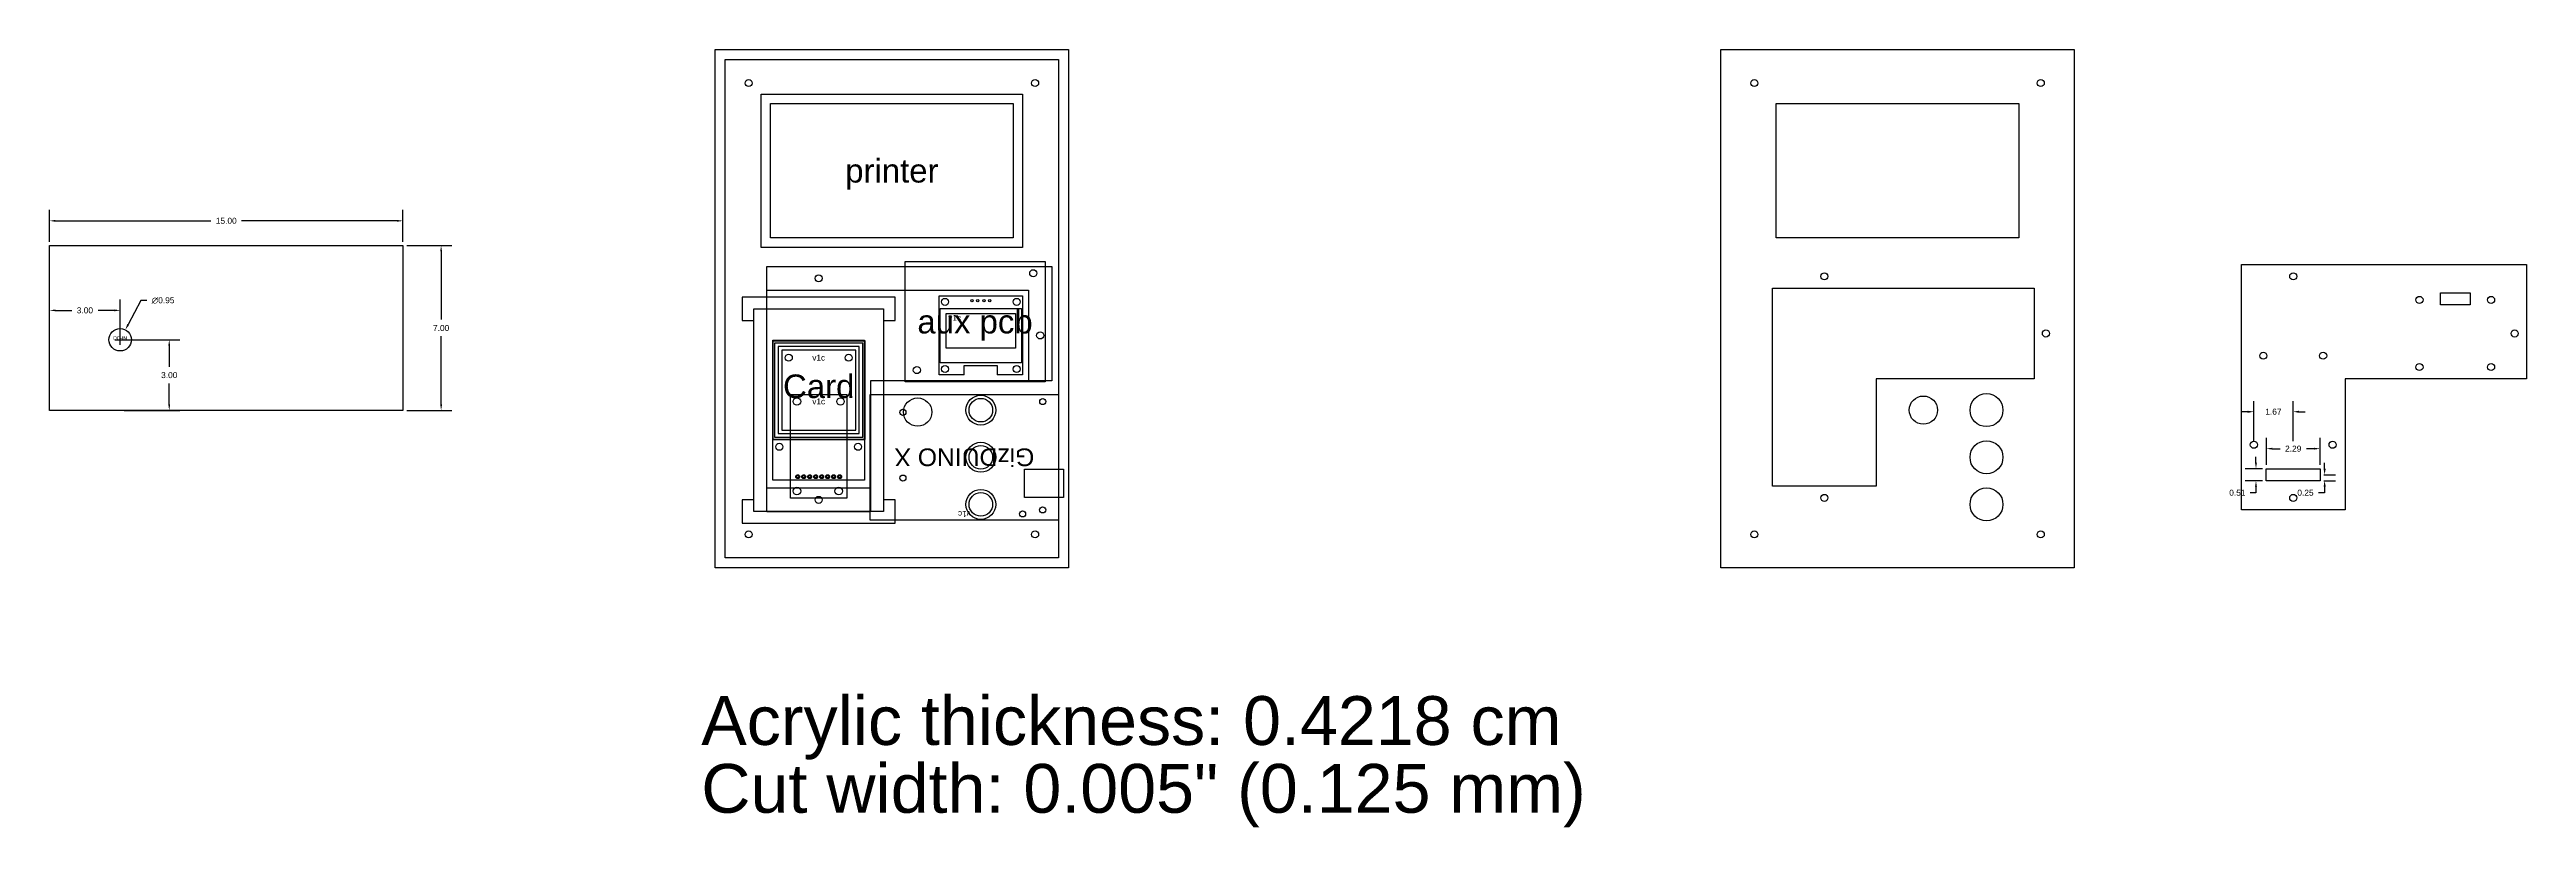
# Model space of a CAD drawing. Header units: inches. Extents: x -18 to 355, y -16 to 78.
# Drawn here: x 94.9 to 200.1, y 38.9 to 72 of the extents above; entities that cross this region are included whole.
import ezdxf
from ezdxf.enums import TextEntityAlignment as Align

# ---------------------------------------------------------------- set-up
doc = ezdxf.new("R2010")
doc.units = ezdxf.units.IN
doc.header["$MEASUREMENT"] = 0
for name, color, linetype in [('hole', 9, 'Continuous'), ('keepout', 6, 'Continuous'), ('PAD-PTH', 3, 'Continuous'), ('part', 2, 'Continuous'), ('PTH', 3, 'Continuous')]:
    doc.layers.add(name, color=color, linetype=linetype)
doc.styles.get("Standard").update_dxf_attribs({"font": 'arial.ttf'})
doc.dimstyles.new('Annotative', dxfattribs={"dimscale": 0, "dimtxt": 0.1, "dimasz": 0.1, "dimexe": 0.18, "dimexo": 0.0625, "dimgap": 0.09, "dimtad": 0, "dimtih": 1, "dimtoh": 1, "dimzin": 0, "dimdsep": 46, "dimtxsty": 'Standard', "dimblk2": 'CLOSEDBLANK', "dimcen": 0.09, "dimclre": 256, "dimadec": 0, "dimazin": 0, "dimtfac": 1, "dimtofl": 0, "dimtmove": 0, "dimatfit": 3, "dimfxl": 1, "dimtolj": 1, "dimtzin": 0, "dimarcsym": 0})

# ---------------------------------------------------------------- blocks, each defined once
blk = doc.blocks.new('*D16')
at = {"color": 0, "lineweight": -2}
for p, q in [((98.79, 61.31), (98.26, 60.29)), ((99.05, 61.31), (98.79, 61.31))]:
    blk.add_line(p, q, dxfattribs=at)
at = {"lineweight": -2}
for p, q in [((97.69, 59.64), (98.15, 59.64)), ((97.92, 59.42), (97.92, 59.87))]:
    blk.add_line(p, q, dxfattribs=at)
at = {"color": 0}
blk.add_solid([(98.22, 60.31), (98.3, 60.27), (98.14, 60.07)], dxfattribs=at)
at = {"layer": 'Defpoints', "color": 0}
for p in [(98.14, 60.07), (97.7, 59.22)]:
    blk.add_point(p, dxfattribs=at)
at = {"color": 0, "insert": (99.74, 61.31), "char_height": 0.254, "attachment_point": 5}
blk.add_mtext('\\A1;∅0.95', dxfattribs=at)
blk = doc.blocks.new('_ClosedBlank')
at = {"color": 0, "linetype": 'ByBlock', "lineweight": -2}
for p, q in [((-1, 0.2), (0, 0)), ((-1, 0.2), (-1, -0.2)), ((0, 0), (-1, -0.2))]:
    blk.add_line(p, q, dxfattribs=at)
blk = doc.blocks.new('*D17')
at = {"lineweight": -2}
for p, q in [((94.92, 59.8), (94.92, 61.35)), ((97.92, 59.8), (97.92, 61.35))]:
    blk.add_line(p, q, dxfattribs=at)
at = {"color": 0, "lineweight": -2}
for p, q in [((95.17, 60.89), (95.86, 60.89)), ((97.67, 60.89), (96.98, 60.89))]:
    blk.add_line(p, q, dxfattribs=at)
at = {"color": 0}
for points in [[(95.17, 60.93), (95.17, 60.85), (94.92, 60.89)], [(97.67, 60.93), (97.67, 60.85), (97.92, 60.89)]]:
    blk.add_solid(points, dxfattribs=at)
at = {"layer": 'Defpoints', "color": 0}
for p in [(94.92, 60.89), (94.92, 59.64), (97.92, 59.64)]:
    blk.add_point(p, dxfattribs=at)
at = {"color": 0, "insert": (96.42, 60.89), "char_height": 0.254, "attachment_point": 5}
blk.add_mtext('\\A1;3.00', dxfattribs=at)
blk = doc.blocks.new('*D18')
at = {"lineweight": -2}
for p, q in [((98.08, 59.64), (100.45, 59.64)), ((98.08, 56.64), (100.45, 56.64))]:
    blk.add_line(p, q, dxfattribs=at)
at = {"color": 0, "lineweight": -2}
for p, q in [((100, 59.39), (100, 58.5)), ((100, 56.9), (100, 57.79))]:
    blk.add_line(p, q, dxfattribs=at)
at = {"color": 0}
for points in [[(99.96, 59.39), (100.04, 59.39), (100, 59.64)], [(99.96, 56.9), (100.04, 56.9), (100, 56.64)]]:
    blk.add_solid(points, dxfattribs=at)
at = {"layer": 'Defpoints', "color": 0}
for p in [(97.92, 59.64), (97.92, 56.64), (100, 56.64)]:
    blk.add_point(p, dxfattribs=at)
at = {"color": 0, "insert": (100, 58.14), "char_height": 0.254, "attachment_point": 5}
blk.add_mtext('\\A1;3.00', dxfattribs=at)
blk = doc.blocks.new('*D19')
at = {"lineweight": -2}
for p, q in [((94.92, 63.8), (94.92, 65.15)), ((109.92, 63.8), (109.92, 65.15))]:
    blk.add_line(p, q, dxfattribs=at)
at = {"color": 0, "lineweight": -2}
for p, q in [((95.17, 64.69), (101.77, 64.69)), ((109.67, 64.69), (103.06, 64.69))]:
    blk.add_line(p, q, dxfattribs=at)
at = {"color": 0}
for points in [[(95.17, 64.73), (95.17, 64.65), (94.92, 64.69)], [(109.67, 64.73), (109.67, 64.65), (109.92, 64.69)]]:
    blk.add_solid(points, dxfattribs=at)
at = {"layer": 'Defpoints', "color": 0}
for p in [(109.92, 64.69), (94.92, 63.64), (109.92, 63.64)]:
    blk.add_point(p, dxfattribs=at)
at = {"color": 0, "insert": (102.42, 64.69), "char_height": 0.254, "attachment_point": 5}
blk.add_mtext('\\A1;15.00', dxfattribs=at)
blk = doc.blocks.new('*D20')
at = {"lineweight": -2}
for p, q in [((110.08, 63.64), (112, 63.64)), ((110.08, 56.64), (112, 56.64))]:
    blk.add_line(p, q, dxfattribs=at)
at = {"color": 0, "lineweight": -2}
for p, q in [((111.54, 63.39), (111.54, 60.5)), ((111.54, 56.9), (111.54, 59.79))]:
    blk.add_line(p, q, dxfattribs=at)
at = {"color": 0}
for points in [[(111.5, 63.39), (111.58, 63.39), (111.54, 63.64)], [(111.5, 56.9), (111.58, 56.9), (111.54, 56.64)]]:
    blk.add_solid(points, dxfattribs=at)
at = {"layer": 'Defpoints', "color": 0}
for p in [(109.92, 63.64), (109.92, 56.64), (111.54, 56.64)]:
    blk.add_point(p, dxfattribs=at)
at = {"color": 0, "insert": (111.54, 60.14), "char_height": 0.254, "attachment_point": 5}
blk.add_mtext('\\A1;7.00', dxfattribs=at)
blk = doc.blocks.new('RFIO-RC522_v1c')
for points in [[(1.95, 2.075), (-1.95, 2.075), (-1.95, -2.075), (1.95, -2.075)], [(1.87, 1.995), (-1.87, 1.995), (-1.87, -1.995), (1.87, -1.995)], [(1.72, 1.845), (-1.72, 1.845), (-1.72, -1.845), (1.72, -1.845)], [(1.57, 1.695), (-1.57, 1.695), (-1.57, -1.695), (1.57, -1.695)]]:
    blk.add_lwpolyline(points, close=True)
at = {"layer": 'hole'}
for centre in [(-1.27, 1.375), (1.27, 1.375), (-1.671, -2.405), (1.671, -2.405)]:
    blk.add_circle(centre, 0.15, dxfattribs=at)
at = {"layer": 'keepout'}
blk.add_lwpolyline([(1.96524, 2.09024), (-1.96524, 2.09024), (-1.96524, -2.09024), (1.96524, -2.09024)], close=True, dxfattribs=at)
at = {"layer": 'part'}
blk.add_lwpolyline([(1.95, -3.825), (-1.95, -3.825), (-1.95, 2.125), (1.95, 2.125)], close=True, dxfattribs=at)
at = {"layer": 'PTH'}
for centre, radius in [((-0.889, -3.675), 0.0816), ((-0.889, -3.675), 0.051), ((-0.635, -3.675), 0.0816), ((-0.635, -3.675), 0.051), ((-0.381, -3.675), 0.0816), ((-0.381, -3.675), 0.051), ((-0.127, -3.675), 0.0816), ((-0.127, -3.675), 0.051), ((0.127, -3.675), 0.0816), ((0.127, -3.675), 0.051), ((0.381, -3.675), 0.0816), ((0.381, -3.675), 0.051), ((0.635, -3.675), 0.0816), ((0.635, -3.675), 0.051), ((0.889, -3.675), 0.0816), ((0.889, -3.675), 0.051)]:
    blk.add_circle(centre, radius, dxfattribs=at)
at = {"insert": (0, 1.375), "char_height": 0.25, "attachment_point": 5}
blk.add_mtext_dynamic_manual_height_columns('v1c', width=0.7010167, gutter_width=10.35922, heights=[0], dxfattribs=at)
blk = doc.blocks.new('OLED 1.3 I2C_v1c')
blk.add_lwpolyline([(-1.73, 0.94), (1.73, 0.94), (1.73, -1.36), (-1.73, -1.36)], close=True)
at = {"layer": 'hole'}
for centre in [(-1.52, 1.22), (1.52, 1.22), (-1.52, -1.63), (1.52, -1.63)]:
    blk.add_circle(centre, 0.15, dxfattribs=at)
at = {"layer": 'PAD-PTH'}
for centre in [(-0.38, 1.27), (-0.13, 1.27), (0.13, 1.27), (0.38, 1.27)]:
    blk.add_circle(centre, 0.051, dxfattribs=at)
at = {"layer": 'part'}
for p, q in [((-0.7, -1.88), (-0.7, -1.48)), ((-0.7, -1.48), (0.7, -1.48)), ((0.7, -1.48), (0.7, -1.88))]:
    blk.add_line(p, q, dxfattribs=at)
blk.add_lwpolyline([(-0.7, -1.88), (-1.77, -1.88), (-1.77, 1.47), (1.77, 1.47), (1.77, -1.88), (0.7, -1.88)], dxfattribs=at)
blk.add_lwpolyline([(-1.47, 0.73), (1.47, 0.73), (1.47, -0.74), (-1.47, -0.74)], close=True, dxfattribs=at)
at = {"insert": (-1.11, 0.54), "char_height": 0.25, "attachment_point": 5}
blk.add_mtext_dynamic_manual_height_columns('v1c', width=0.604, gutter_width=10.36, heights=[0], dxfattribs=at)
blk = doc.blocks.new('RTC_MODULE_v1c')
at = {"layer": 'hole'}
for centre in [(-0.925, 1.9), (0.925, 1.9), (-0.925, -1.9), (0.85, -1.9)]:
    blk.add_circle(centre, 0.16, dxfattribs=at)
at = {"layer": 'part'}
blk.add_lwpolyline([(1.2, 2.2), (1.2, -2.2), (-1.2, -2.2), (-1.2, 2.2)], close=True, dxfattribs=at)
at = {"insert": (0, 1.9), "char_height": 0.25, "attachment_point": 5}
blk.add_mtext_dynamic_manual_height_columns('v1c', width=0.60322, gutter_width=10.359, heights=[0], dxfattribs=at)
blk = doc.blocks.new('GIZDUINO_X_v1c')
for points in [[(-4, 2.665), (4, 2.665), (4, -2.665), (-4, -2.665)], [(-2.55, 0.505), (-4.2, 0.505), (-4.2, 1.705), (-2.55, 1.705)]]:
    blk.add_lwpolyline(points, close=True)
for centre in [(-3.32, 2.235), (-2.47, 2.405), (2.61, 0.885), (2.61, -1.905), (-3.325, -2.365)]:
    blk.add_circle(centre, 0.13)
blk.add_text('GizDUINO X', height=0.75).set_placement((0, 0), align=Align.MIDDLE_CENTER)
at = {"insert": (0, 2.405), "char_height": 0.25, "attachment_point": 5}
blk.add_mtext_dynamic_manual_height_columns('v1c', width=0.65413, gutter_width=10.359, heights=[0], dxfattribs=at)
blk = doc.blocks.new('*D26')
at = {"lineweight": -2}
for p, q in [((189.01, 54.33), (189.01, 55.48)), ((191.29, 54.33), (191.29, 55.48))]:
    blk.add_line(p, q, dxfattribs=at)
at = {"color": 0, "lineweight": -2}
for p, q in [((189.26, 55.02), (189.59, 55.02)), ((191.04, 55.02), (190.71, 55.02))]:
    blk.add_line(p, q, dxfattribs=at)
at = {"color": 0}
for points in [[(189.26, 55.06), (189.26, 54.98), (189.01, 55.02)], [(191.04, 55.06), (191.04, 54.98), (191.29, 55.02)]]:
    blk.add_solid(points, dxfattribs=at)
at = {"layer": 'Defpoints', "color": 0}
for p in [(191.29, 55.02), (189.01, 54.17), (191.29, 54.17)]:
    blk.add_point(p, dxfattribs=at)
at = {"color": 0, "insert": (190.15, 55.02), "char_height": 0.254, "attachment_point": 5}
blk.add_mtext('\\A1;2.29', dxfattribs=at)
blk = doc.blocks.new('*D27')
at = {"color": 0, "lineweight": -2}
for p, q in [((188.57, 54.42), (188.57, 54.68)), ((188.57, 53.15), (188.32, 53.15)), ((188.57, 53.41), (188.57, 53.15))]:
    blk.add_line(p, q, dxfattribs=at)
at = {"lineweight": -2}
for p, q in [((188.85, 54.17), (188.11, 54.17)), ((188.85, 53.66), (188.11, 53.66))]:
    blk.add_line(p, q, dxfattribs=at)
at = {"color": 0}
for points in [[(188.53, 54.42), (188.61, 54.42), (188.57, 54.17)], [(188.53, 53.41), (188.61, 53.41), (188.57, 53.66)]]:
    blk.add_solid(points, dxfattribs=at)
at = {"layer": 'Defpoints', "color": 0}
for p in [(188.57, 53.66), (189.01, 54.17), (189.01, 53.66)]:
    blk.add_point(p, dxfattribs=at)
at = {"color": 0, "insert": (187.78, 53.15), "char_height": 0.254, "attachment_point": 5}
blk.add_mtext('\\A1;0.51', dxfattribs=at)
blk = doc.blocks.new('*D29')
at = {"lineweight": -2}
for p, q in [((188.48, 55.34), (188.48, 57.04)), ((190.15, 55.34), (190.15, 57.04))]:
    blk.add_line(p, q, dxfattribs=at)
at = {"color": 0, "lineweight": -2}
for p, q in [((188.22, 56.59), (187.97, 56.59)), ((190.4, 56.59), (190.66, 56.59))]:
    blk.add_line(p, q, dxfattribs=at)
at = {"color": 0}
for points in [[(188.22, 56.63), (188.22, 56.54), (188.48, 56.59)], [(190.4, 56.63), (190.4, 56.54), (190.15, 56.59)]]:
    blk.add_solid(points, dxfattribs=at)
at = {"layer": 'Defpoints', "color": 0}
for p in [(190.15, 56.59), (188.48, 55.18), (190.15, 55.18)]:
    blk.add_point(p, dxfattribs=at)
at = {"color": 0, "insert": (189.31, 56.59), "char_height": 0.254, "attachment_point": 5}
blk.add_mtext('\\A1;1.67', dxfattribs=at)
blk = doc.blocks.new('*D30')
at = {"lineweight": -2}
for p, q in [((191.45, 53.91), (191.94, 53.91)), ((191.45, 53.66), (191.94, 53.66))]:
    blk.add_line(p, q, dxfattribs=at)
at = {"color": 0, "lineweight": -2}
for p, q in [((191.48, 54.17), (191.48, 54.42)), ((191.48, 53.15), (191.23, 53.15)), ((191.48, 53.41), (191.48, 53.15))]:
    blk.add_line(p, q, dxfattribs=at)
at = {"color": 0}
for points in [[(191.44, 54.17), (191.53, 54.17), (191.48, 53.91)], [(191.44, 53.41), (191.53, 53.41), (191.48, 53.66)]]:
    blk.add_solid(points, dxfattribs=at)
at = {"layer": 'Defpoints', "color": 0}
for p in [(191.29, 53.91), (191.29, 53.66), (191.48, 53.66)]:
    blk.add_point(p, dxfattribs=at)
at = {"color": 0, "insert": (190.67, 53.15), "char_height": 0.254, "attachment_point": 5}
blk.add_mtext('\\A1;0.25', dxfattribs=at)

msp = doc.modelspace()

# ---------------------------------------------------------------- linework, layer by layer
for points in [[(123.172, 71.96), (138.172, 71.96), (138.172, 49.96), (123.172, 49.96)], [(123.593, 71.538), (137.75, 71.538), (137.75, 50.382), (123.593, 50.382)], [(125.122, 70.065), (136.222, 70.065), (136.222, 63.565), (125.122, 63.565)], [(125.522, 69.665), (135.822, 69.665), (135.822, 63.965), (125.522, 63.965)], [(131.231, 62.965), (137.172, 62.965), (137.172, 57.855), (131.231, 57.855)], [(196.395, 61.638), (197.665, 61.638), (197.665, 61.13), (196.395, 61.13)], [(124.816, 60.955), (130.316, 60.955), (130.316, 52.355), (124.816, 52.355)], [(189.007, 54.169), (191.293, 54.169), (191.293, 53.661), (189.007, 53.661)]]:
    msp.add_lwpolyline(points, close=True)
at = {"color": 2}
for points in [[(125.366, 62.75), (137.467, 62.75), (137.467, 57.9), (129.766, 57.9), (129.766, 52.346), (125.366, 52.346)], [(187.95, 62.834), (200.05, 62.834), (200.05, 57.984), (192.35, 57.984), (192.35, 52.43), (187.95, 52.43)]]:
    msp.add_lwpolyline(points, close=True, dxfattribs=at)
for centre, radius in [((124.593, 70.538), 0.15), ((136.75, 70.538), 0.15), ((167.279, 70.538), 0.15), ((179.435, 70.538), 0.15), ((127.566, 62.25), 0.15), ((136.672, 62.465), 0.15), ((170.252, 62.334), 0.15), ((190.15, 62.334), 0.15), ((195.51, 61.334), 0.15), ((198.55, 61.334), 0.15), ((136.967, 59.825), 0.15), ((179.652, 59.909), 0.15), ((199.55, 59.909), 0.15), ((188.88, 58.965), 0.15), ((191.42, 58.965), 0.15), ((131.731, 58.355), 0.15), ((195.51, 58.484), 0.15), ((198.55, 58.484), 0.15), ((134.447, 56.655), 0.635), ((134.447, 56.655), 0.5), ((134.447, 54.655), 0.635), ((134.447, 54.655), 0.5), ((188.479, 55.185), 0.15), ((191.821, 55.185), 0.15), ((127.566, 52.846), 0.15), ((134.447, 52.655), 0.635), ((134.447, 52.655), 0.5), ((170.252, 52.93), 0.15), ((190.15, 52.93), 0.15), ((124.593, 51.382), 0.15), ((136.75, 51.382), 0.15), ((167.279, 51.382), 0.15), ((179.435, 51.382), 0.15)]:
    msp.add_circle(centre, radius)
at = {"layer": 'hole'}
for points in [[(168.207, 69.665), (178.507, 69.665), (178.507, 63.965), (168.207, 63.965)], [(125.366, 61.75), (136.467, 61.75), (136.467, 57.9), (129.766, 57.9), (129.766, 53.346), (125.366, 53.346)], [(168.052, 61.834), (179.152, 61.834), (179.152, 57.984), (172.452, 57.984), (172.452, 53.43), (168.052, 53.43)]]:
    msp.add_lwpolyline(points, close=True, dxfattribs=at)
for centre, radius in [((131.766, 56.571), 0.6), ((174.452, 56.655), 0.6), ((177.132, 56.655), 0.7), ((177.132, 54.655), 0.7), ((177.132, 52.655), 0.7)]:
    msp.add_circle(centre, radius, dxfattribs=at)
at = {"layer": 'part'}
for points in [[(165.857, 71.96), (180.857, 71.96), (180.857, 49.96), (165.857, 49.96)], [(94.919, 63.644), (109.919, 63.644), (109.919, 56.644), (94.919, 56.644)], [(130.316, 60.455), (130.816, 60.455), (130.816, 61.455), (124.316, 61.455), (124.316, 60.455), (124.816, 60.455), (124.816, 60.955), (130.316, 60.955)], [(124.816, 52.855), (124.316, 52.855), (124.316, 51.855), (130.816, 51.855), (130.816, 52.855), (130.316, 52.855), (130.316, 52.355), (124.816, 52.355)]]:
    msp.add_lwpolyline(points, close=True, dxfattribs=at)
msp.add_circle((97.919, 59.644), 0.476, dxfattribs=at)

# ---------------------------------------------------------------- block references
for name, p in [('OLED 1.3 I2C_v1c', (134.447, 60.03)), ('RFIO-RC522_v1c', (127.566, 57.505)), ('RTC_MODULE_v1c', (127.566, 55.123))]:
    msp.add_blockref(name, p)
at = {"rotation": 180}
msp.add_blockref('GIZDUINO_X_v1c', (133.75, 54.655), dxfattribs=at)

# ---------------------------------------------------------------- texts
for s, p in [('printer', (130.672, 66.815)), ('aux pcb', (134.201, 60.41)), ('Card', (127.566, 57.668))]:
    msp.add_text(s, height=1).set_placement(p, align=Align.MIDDLE_CENTER)
for s, height, p in [('DC-IN', 0.15, (97.623, 59.644)), ('Acrylic thickness: 0.4218 cm', 2.07184, (122.582, 42.445)), ('Cut width: 0.005" (0.125 mm)', 2.07184, (122.582, 39.567))]:
    msp.add_text(s, height=height).set_placement(p)

# ---------------------------------------------------------------- dimensions: what is measured, and where the dimension line sits
for base, p1, p2, picture, middle in [((109.919, 64.691), (94.919, 63.644), (109.919, 63.644), '*D19', (102.419, 64.691)), ((94.919, 60.889), (97.919, 59.644), (94.919, 59.644), '*D17', (96.419, 60.889)), ((190.15, 56.587), (188.479, 55.185), (190.15, 55.185), '*D29', (189.314, 56.587)), ((191.293, 55.019), (189.007, 54.169), (191.293, 54.169), '*D26', (190.15, 55.019))]:
    dim = msp.add_linear_dim(base=base, p1=p1, p2=p2, dimstyle='Annotative')
    dim.commit()
    dim.dimension.update_dxf_attribs({"geometry": picture, "text_midpoint": middle})
for base, p1, p2, picture, middle in [((111.541, 56.644), (109.919, 63.644), (109.919, 56.644), '*D20', (111.541, 60.144)), ((99.998, 56.644), (97.919, 59.644), (97.919, 56.644), '*D18', (99.998, 58.144)), ((188.569, 53.661), (189.007, 54.169), (189.007, 53.661), '*D27', (187.781, 53.153)), ((191.484, 53.661), (191.293, 53.915), (191.293, 53.661), '*D30', (190.671, 53.153))]:
    dim = msp.add_linear_dim(base=base, p1=p1, p2=p2, angle=90, dimstyle='Annotative')
    dim.commit()
    dim.dimension.update_dxf_attribs({"geometry": picture, "text_midpoint": middle})
dim = msp.add_diameter_dim_2p(p1=(97.698, 59.223), p2=(98.141, 60.066), dimstyle='Annotative')
dim.commit()
dim.dimension.update_dxf_attribs({"geometry": '*D16', "text_midpoint": (99.744, 61.308), "dimtype": 163})

doc.saveas('drawing.dxf')
